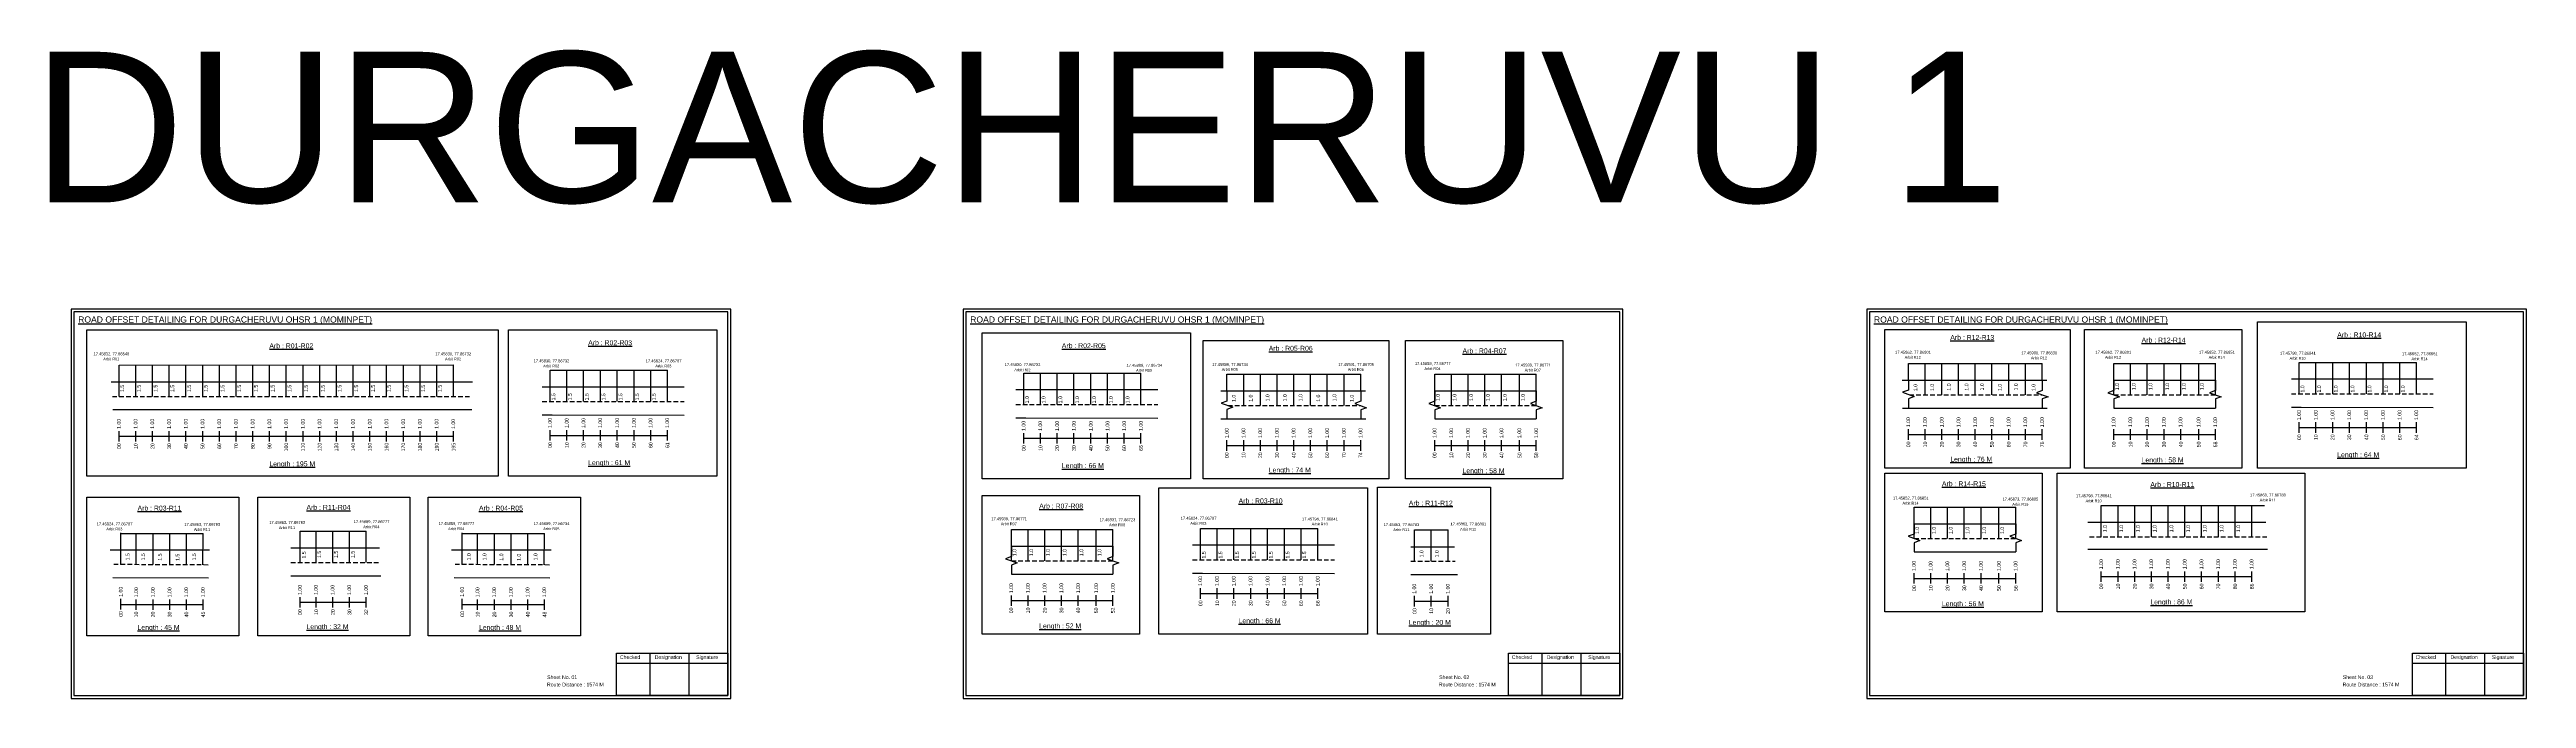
# Model space of a CAD drawing. Header units: inches. Extents: x -117 to 51867, y -12715 to 3423.
# Drawn here: x 28888 to 30903, y -3040 to -2512 of the extents above; entities that cross this region are included whole.
import ezdxf

# ---------------------------------------------------------------- set-up
doc = ezdxf.new("R2010")
doc.units = ezdxf.units.IN
doc.header["$MEASUREMENT"] = 0
doc.linetypes.add('DASHED2', pattern=[0.375, 0.25, -0.125])
doc.layers.add('PDF_Geometry', color=7, linetype='Continuous')
doc.layers.add('PDF_Text', color=5, linetype='Continuous')
doc.styles.add('PDF Arial', font='arial.ttf')
doc.styles.get("Standard").update_dxf_attribs({"font": 'arial.ttf'})

msp = doc.modelspace()

# ---------------------------------------------------------------- linework, layer by layer
at = {"color": 5}
for p, q in [((28945, -2768.7), (29217, -2768.5)), ((29295.6, -2773), (29391, -2773)), ((29680.7, -2775.4), (29776.1, -2775.4)), ((29846, -2776.2), (29954.8, -2776.2)), ((30015, -2776.2), (30097.6, -2776.2)), ((30400.2, -2767.4), (30509, -2767.4)), ((30567.3, -2767.4), (30649.9, -2767.4)), ((30718.1, -2766.6), (30813.5, -2766.6)), ((30404.9, -2884.2), (30487.5, -2884.2)), ((30557.1, -2882.9), (30689.9, -2882.9)), ((28946.4, -2905.6), (29013.4, -2905.6)), ((29092.2, -2903.8), (29146, -2903.8)), ((29224.1, -2905.6), (29291, -2905.6)), ((29670.7, -2902.4), (29753.3, -2902.4)), ((29824.5, -2901.6), (29919.9, -2901.6)), ((29998.6, -2902.8), (30025.8, -2902.8))]:
    msp.add_line(p, q, dxfattribs=at)
for p, q in [((28945, -2794.2), (28945, -2768.7)), ((28958.6, -2794.2), (28958.6, -2768.7)), ((28972.2, -2794.2), (28972.2, -2768.7)), ((28985.8, -2794.2), (28985.8, -2768.7)), ((28999.4, -2794.2), (28999.4, -2768.7)), ((29013, -2794.2), (29013, -2768.7)), ((29026.6, -2794.2), (29026.6, -2768.7)), ((29040.2, -2794.2), (29040.2, -2768.7)), ((29053.8, -2794.2), (29053.8, -2768.7)), ((29067.4, -2794.2), (29067.4, -2768.7)), ((29081, -2794.2), (29081, -2768.7)), ((29094.6, -2794.2), (29094.6, -2768.7)), ((29108.2, -2794.2), (29108.2, -2768.7)), ((29121.8, -2794.2), (29121.8, -2768.7)), ((29135.4, -2794.2), (29135.4, -2768.7)), ((29149, -2794.2), (29149, -2768.7)), ((29162.6, -2794.2), (29162.6, -2768.7)), ((29176.2, -2794.2), (29176.2, -2768.7)), ((29189.8, -2794.2), (29189.8, -2768.7)), ((29203.4, -2794.2), (29203.4, -2768.7)), ((29217, -2794.1), (29217, -2768.5)), ((29295.6, -2798.5), (29295.6, -2773)), ((29309.2, -2798.5), (29309.2, -2773)), ((29322.8, -2798.5), (29322.8, -2773)), ((29336.4, -2798.5), (29336.4, -2773)), ((29350.2, -2798.5), (29350.2, -2773)), ((29363.8, -2798.5), (29363.8, -2773)), ((29377.4, -2798.5), (29377.4, -2773)), ((29391, -2798.5), (29391, -2773)), ((29680.7, -2800.9), (29680.7, -2775.4)), ((29694.3, -2800.9), (29694.3, -2775.4)), ((29707.9, -2800.9), (29707.9, -2775.4)), ((29721.5, -2800.9), (29721.5, -2775.4)), ((29735.3, -2800.9), (29735.3, -2775.4)), ((29748.9, -2800.9), (29748.9, -2775.4)), ((29762.5, -2800.9), (29762.5, -2775.4)), ((29776.1, -2800.9), (29776.1, -2775.4)), ((29846, -2789.8), (29846, -2776.2)), ((29859.6, -2801.7), (29859.6, -2776.2)), ((29873.2, -2801.7), (29873.2, -2776.2)), ((29886.8, -2801.7), (29886.8, -2776.2)), ((29900.4, -2801.7), (29900.4, -2776.2)), ((29914, -2801.7), (29914, -2776.2)), ((29927.6, -2801.7), (29927.6, -2776.2)), ((29941.2, -2801.7), (29941.2, -2776.2)), ((29954.8, -2789.8), (29954.8, -2776.2)), ((30015, -2801.7), (30015, -2776.2)), ((30028.6, -2801.7), (30028.6, -2776.2)), ((30042.2, -2801.7), (30042.2, -2776.2)), ((30055.8, -2801.7), (30055.8, -2776.2)), ((30069.4, -2801.7), (30069.4, -2776.2)), ((30084, -2801.7), (30084, -2776.2)), ((30097.6, -2801.7), (30097.6, -2776.2)), ((30400.2, -2781), (30400.2, -2767.4)), ((30413.8, -2792.9), (30413.8, -2767.4)), ((30427.4, -2792.9), (30427.4, -2767.4)), ((30441, -2792.9), (30441, -2767.4)), ((30454.6, -2792.9), (30454.6, -2767.4)), ((30468.2, -2792.9), (30468.2, -2767.4)), ((30481.8, -2792.9), (30481.8, -2767.4)), ((30495.4, -2792.9), (30495.4, -2767.4)), ((30509, -2781), (30509, -2767.4)), ((30567.3, -2792.9), (30567.3, -2767.4)), ((30580.9, -2792.9), (30580.9, -2767.4)), ((30594.5, -2792.9), (30594.5, -2767.4)), ((30608.1, -2792.9), (30608.1, -2767.4)), ((30621.7, -2792.9), (30621.7, -2767.4)), ((30636.3, -2792.9), (30636.3, -2767.3)), ((30649.9, -2792.9), (30649.9, -2767.3)), ((30718.1, -2792.1), (30718.1, -2766.6)), ((30731.7, -2792.1), (30731.7, -2766.6)), ((30745.3, -2792.1), (30745.3, -2766.6)), ((30758.9, -2792.1), (30758.9, -2766.6)), ((30772.7, -2792.1), (30772.7, -2766.6)), ((30786.3, -2792.1), (30786.3, -2766.6)), ((30799.9, -2792.1), (30799.9, -2766.6)), ((30813.5, -2792.1), (30813.5, -2766.6)), ((28938.5, -2782.3), (29232.4, -2782.3)), ((29404.6, -2786.6), (29289.1, -2786.6)), ((29789.7, -2789), (29674.3, -2789)), ((29841, -2789.8), (29958.6, -2789.8)), ((30015, -2789.8), (30097.6, -2789.8)), ((30395.2, -2781), (30512.9, -2780.9)), ((30567.3, -2781), (30649.9, -2781)), ((30827.1, -2780.2), (30711.7, -2780.2)), ((28939.8, -2804.9), (29231.8, -2805)), ((29289.1, -2809.3), (29297.2, -2809.3)), ((29297.2, -2809.3), (29404.6, -2809.6)), ((29674.3, -2811.7), (29682.4, -2811.7)), ((29682.4, -2811.7), (29789.7, -2812)), ((29841.1, -2812.5), (29958.9, -2812.5)), ((30015, -2812.5), (30097.6, -2812.5)), ((30395.4, -2803.7), (30513.2, -2803.7)), ((30567.3, -2803.7), (30649.9, -2803.7)), ((30711.7, -2802.9), (30719.7, -2802.9)), ((30719.7, -2802.9), (30827.1, -2803.2)), ((30404.9, -2909.8), (30404.9, -2884.2)), ((30404.9, -2897.9), (30487.5, -2897.9)), ((30418.5, -2909.8), (30418.5, -2884.2)), ((30432.1, -2909.8), (30432.1, -2884.2)), ((30445.7, -2909.8), (30445.7, -2884.2)), ((30459.3, -2909.8), (30459.3, -2884.2)), ((30473.9, -2909.8), (30473.9, -2884.2)), ((30487.5, -2909.8), (30487.5, -2884.2)), ((30546.2, -2896.5), (30691, -2896.5)), ((30557.1, -2908.4), (30557.1, -2882.9)), ((30570.7, -2908.4), (30570.7, -2882.9)), ((30584.3, -2908.4), (30584.3, -2882.9)), ((30597.9, -2908.4), (30597.9, -2882.9)), ((30611.5, -2908.4), (30611.5, -2882.9)), ((30625.1, -2908.4), (30625.1, -2882.9)), ((30638.7, -2908.4), (30638.7, -2882.9)), ((30652.3, -2908.4), (30652.3, -2882.9)), ((30665.9, -2908.4), (30665.9, -2882.9)), ((30679.5, -2908.4), (30679.5, -2882.9)), ((29018.6, -2919.3), (28937.6, -2919.3)), ((28946.4, -2930.9), (28946.4, -2905.3)), ((28959, -2930.9), (28959, -2905.6)), ((28972.6, -2931), (28972.6, -2905.6)), ((28986.2, -2930.9), (28986.2, -2905.6)), ((28999.8, -2931.2), (28999.8, -2905.6)), ((29013.1, -2931.1), (29013.4, -2905.6)), ((29084.8, -2917.4), (29156.9, -2917.4)), ((29092.2, -2929.3), (29092.2, -2903.8)), ((29105.2, -2929.3), (29105.2, -2903.8)), ((29118.8, -2929.3), (29118.8, -2903.8)), ((29132.4, -2929.3), (29132.4, -2903.8)), ((29146, -2929.3), (29146, -2903.8)), ((29296.3, -2919.3), (29215.3, -2919.3)), ((29224.1, -2930.9), (29224.1, -2905.3)), ((29236.6, -2930.9), (29236.6, -2905.6)), ((29250.2, -2931), (29250.2, -2905.6)), ((29263.8, -2930.9), (29263.8, -2905.6)), ((29277.4, -2931.2), (29277.4, -2905.6)), ((29290.8, -2931.1), (29291, -2905.6)), ((29670.7, -2927.9), (29670.7, -2902.4)), ((29670.7, -2916), (29753.3, -2916)), ((29684.3, -2927.9), (29684.3, -2902.4)), ((29697.9, -2927.9), (29697.9, -2902.4)), ((29711.5, -2927.9), (29711.5, -2902.4)), ((29725.1, -2927.9), (29725.1, -2902.4)), ((29739.7, -2927.9), (29739.7, -2902.4)), ((29753.3, -2927.9), (29753.3, -2902.4)), ((29933.5, -2915.2), (29818.1, -2915.2)), ((29824.5, -2927.1), (29824.5, -2901.6)), ((29838.1, -2927.1), (29838.1, -2901.6)), ((29851.7, -2927.1), (29851.7, -2901.6)), ((29865.3, -2927.1), (29865.3, -2901.6)), ((29879.1, -2927.1), (29879.1, -2901.6)), ((29892.7, -2927.1), (29892.7, -2901.6)), ((29906.3, -2927.1), (29906.3, -2901.6)), ((29919.9, -2927.1), (29919.9, -2901.6)), ((29995.6, -2916.5), (30031, -2916.5)), ((29998.6, -2928.3), (29998.6, -2902.8)), ((30012.2, -2928.3), (30012.2, -2902.8)), ((30025.8, -2928.3), (30025.8, -2902.8)), ((30404.9, -2920.6), (30487.5, -2920.6)), ((30692.4, -2918.7), (30546.2, -2918.7)), ((29084.8, -2940.1), (29157.9, -2940.1)), ((29670.7, -2938.7), (29753.3, -2938.7)), ((29818.1, -2937.9), (29826.2, -2937.9)), ((29826.2, -2937.9), (29933.5, -2938.2)), ((29995.6, -2939.1), (30033.4, -2939.1)), ((28939.9, -2941.5), (29017.6, -2941.9)), ((29217.5, -2941.5), (29295.2, -2941.9))]:
    msp.add_line(p, q)
at = {"linetype": 'DASHED2', "ltscale": 15}
for p, q in [((28939.5, -2794.2), (29230.1, -2794.2)), ((29289.1, -2798.5), (29404.6, -2798.5)), ((30401, -2792.9), (30509, -2792.9)), ((30567.3, -2792.9), (30649.9, -2792.9)), ((30711.7, -2792.1), (30827.1, -2792.1)), ((29674.3, -2800.9), (29789.7, -2800.9)), ((29846.7, -2801.7), (29954.8, -2801.7)), ((30015, -2801.7), (30097.6, -2801.7)), ((30404.9, -2909.8), (30487.5, -2909.8)), ((30547.5, -2908.4), (30691.8, -2908.4)), ((28940.6, -2930.7), (29018.9, -2931.1)), ((29084.8, -2929.3), (29157.4, -2929.3)), ((29218.2, -2930.7), (29296.5, -2931.1)), ((29670.7, -2927.9), (29753.3, -2927.9)), ((29818.1, -2927.1), (29933.5, -2927.1)), ((29995.6, -2928.3), (30031.5, -2928.3))]:
    msp.add_line(p, q, dxfattribs=at)
at = {"color": 217, "true_color": 0x93278f}
for p, q in [((30718.1, -2823.8), (30718.1, -2815.2)), ((30718.1, -2819.5), (30813.5, -2819.5)), ((30731.7, -2823.8), (30731.7, -2815.2)), ((30745.3, -2823.8), (30745.3, -2815.2)), ((30758.9, -2823.8), (30758.9, -2815.2)), ((30772.7, -2823.8), (30772.7, -2815.2)), ((30786.3, -2823.8), (30786.3, -2815.2)), ((30799.9, -2823.8), (30799.9, -2815.2)), ((30813.5, -2823.8), (30813.5, -2815.2)), ((28945, -2830.9), (28945, -2822.4)), ((28945, -2826.7), (29217, -2826.6)), ((28958.6, -2830.9), (28958.6, -2822.4)), ((28972.2, -2830.9), (28972.2, -2822.4)), ((28985.8, -2830.9), (28985.8, -2822.4)), ((28999.4, -2830.9), (28999.4, -2822.4)), ((29013, -2830.9), (29013, -2822.4)), ((29026.6, -2830.9), (29026.6, -2822.4)), ((29040.2, -2830.9), (29040.2, -2822.4)), ((29053.8, -2830.9), (29053.8, -2822.4)), ((29067.4, -2830.9), (29067.4, -2822.4)), ((29081, -2830.9), (29081, -2822.4)), ((29094.6, -2830.9), (29094.6, -2822.4)), ((29108.2, -2830.9), (29108.2, -2822.4)), ((29121.8, -2830.9), (29121.8, -2822.4)), ((29135.4, -2830.9), (29135.4, -2822.4)), ((29149, -2830.9), (29149, -2822.4)), ((29162.6, -2830.9), (29162.6, -2822.4)), ((29176.2, -2830.9), (29176.2, -2822.4)), ((29189.8, -2830.9), (29189.8, -2822.4)), ((29203.4, -2830.9), (29203.4, -2822.4)), ((29217, -2831), (29217, -2822.5)), ((29295.6, -2830.2), (29295.6, -2821.7)), ((29295.6, -2825.9), (29391, -2825.9)), ((29309.2, -2830.2), (29309.2, -2821.7)), ((29322.8, -2830.2), (29322.8, -2821.7)), ((29336.4, -2830.2), (29336.4, -2821.7)), ((29350.2, -2830.2), (29350.2, -2821.7)), ((29363.8, -2830.2), (29363.8, -2821.7)), ((29377.4, -2830.2), (29377.4, -2821.7)), ((29391, -2830.2), (29391, -2821.7)), ((29680.7, -2832.6), (29680.7, -2824)), ((29680.7, -2828.3), (29776.1, -2828.3)), ((29694.3, -2832.6), (29694.3, -2824)), ((29707.9, -2832.6), (29707.9, -2824)), ((29721.5, -2832.6), (29721.5, -2824)), ((29735.3, -2832.6), (29735.3, -2824)), ((29748.9, -2832.6), (29748.9, -2824)), ((29762.5, -2832.6), (29762.5, -2824)), ((29776.1, -2832.6), (29776.1, -2824)), ((29846, -2838.4), (29846, -2829.8)), ((29846, -2834.1), (29954.8, -2834.1)), ((29859.6, -2838.4), (29859.6, -2829.8)), ((29873.2, -2838.4), (29873.2, -2829.8)), ((29886.8, -2838.4), (29886.8, -2829.8)), ((29900.4, -2838.4), (29900.4, -2829.8)), ((29914, -2838.4), (29914, -2829.8)), ((29927.6, -2838.4), (29927.6, -2829.8)), ((29941.2, -2838.4), (29941.2, -2829.8)), ((29954.8, -2838.4), (29954.8, -2829.8)), ((30015, -2838.4), (30015, -2829.8)), ((30015, -2834.1), (30097.6, -2834.1)), ((30028.6, -2838.4), (30028.6, -2829.8)), ((30042.2, -2838.4), (30042.2, -2829.8)), ((30055.8, -2838.4), (30055.8, -2829.8)), ((30069.4, -2838.4), (30069.4, -2829.8)), ((30084, -2838.4), (30084, -2829.8)), ((30097.6, -2838.4), (30097.6, -2829.8)), ((30400.2, -2829.6), (30400.2, -2821)), ((30400.2, -2825.3), (30509, -2825.3)), ((30413.8, -2829.6), (30413.8, -2821)), ((30427.4, -2829.6), (30427.4, -2821)), ((30441, -2829.6), (30441, -2821)), ((30454.6, -2829.6), (30454.6, -2821)), ((30468.2, -2829.6), (30468.2, -2821)), ((30481.8, -2829.6), (30481.8, -2821)), ((30495.4, -2829.6), (30495.4, -2821)), ((30509, -2829.6), (30509, -2821)), ((30567.3, -2829.6), (30567.3, -2821)), ((30567.3, -2825.3), (30649.9, -2825.3)), ((30580.9, -2829.6), (30580.9, -2821)), ((30594.5, -2829.6), (30594.5, -2821)), ((30608.1, -2829.6), (30608.1, -2821)), ((30621.7, -2829.6), (30621.7, -2821)), ((30636.3, -2829.6), (30636.3, -2821)), ((30649.9, -2829.6), (30649.9, -2821)), ((30404.9, -2946.5), (30404.9, -2937.9)), ((30418.5, -2946.5), (30418.5, -2937.9)), ((30432.1, -2946.5), (30432.1, -2937.9)), ((30445.7, -2946.5), (30445.7, -2937.9)), ((30459.3, -2946.5), (30459.3, -2937.9)), ((30473.9, -2946.5), (30473.9, -2937.9)), ((30487.5, -2946.5), (30487.5, -2937.9)), ((30557.1, -2945.1), (30557.1, -2936.5)), ((30557.1, -2940.8), (30679.5, -2940.8)), ((30570.7, -2945.1), (30570.7, -2936.5)), ((30584.3, -2945.1), (30584.3, -2936.5)), ((30597.9, -2945.1), (30597.9, -2936.5)), ((30611.5, -2945.1), (30611.5, -2936.5)), ((30625.1, -2945.1), (30625.1, -2936.5)), ((30638.7, -2945.1), (30638.7, -2936.5)), ((30652.3, -2945.1), (30652.3, -2936.5)), ((30665.9, -2945.1), (30665.9, -2936.5)), ((30679.5, -2945.1), (30679.5, -2936.5)), ((28946.4, -2967.5), (28946.4, -2958.9)), ((28959, -2967.9), (28959, -2959.3)), ((28972.6, -2967.9), (28972.6, -2959.3)), ((28986.2, -2967.9), (28986.2, -2959.3)), ((28999.8, -2967.9), (28999.8, -2959.3)), ((29013.4, -2967.9), (29013.4, -2959.3)), ((29092.2, -2966), (29092.2, -2957.4)), ((29105.2, -2966), (29105.2, -2957.4)), ((29118.8, -2966), (29118.8, -2957.4)), ((29132.4, -2966), (29132.4, -2957.4)), ((29146, -2966), (29146, -2957.4)), ((29224.1, -2967.5), (29224.1, -2958.9)), ((29236.6, -2967.9), (29236.6, -2959.3)), ((29250.2, -2967.9), (29250.2, -2959.3)), ((29263.8, -2967.9), (29263.8, -2959.3)), ((29277.4, -2967.9), (29277.4, -2959.3)), ((29291, -2967.9), (29291, -2959.3)), ((29670.7, -2964.6), (29670.7, -2956.1)), ((29670.7, -2960.3), (29753.3, -2960.3)), ((29684.3, -2964.6), (29684.3, -2956.1)), ((29697.9, -2964.6), (29697.9, -2956.1)), ((29711.5, -2964.6), (29711.5, -2956.1)), ((29725.1, -2964.6), (29725.1, -2956.1)), ((29739.7, -2964.6), (29739.7, -2956)), ((29753.3, -2964.6), (29753.3, -2956)), ((29824.5, -2958.8), (29824.5, -2950.3)), ((29824.5, -2954.5), (29919.9, -2954.5)), ((29838.1, -2958.8), (29838.1, -2950.3)), ((29851.7, -2958.8), (29851.7, -2950.3)), ((29865.3, -2958.8), (29865.3, -2950.3)), ((29879.1, -2958.8), (29879.1, -2950.3)), ((29892.7, -2958.8), (29892.7, -2950.3)), ((29906.3, -2958.8), (29906.3, -2950.3)), ((29919.9, -2958.8), (29919.9, -2950.3)), ((29998.6, -2965), (29998.6, -2956.5)), ((29998.6, -2960.8), (30025.8, -2960.8)), ((30012.2, -2965), (30012.2, -2956.5)), ((30025.8, -2965), (30025.8, -2956.5)), ((30404.9, -2942.2), (30487.5, -2942.2)), ((28946.4, -2963.6), (29013.4, -2963.6)), ((29092.2, -2961.7), (29146, -2961.7)), ((29224.1, -2963.6), (29291, -2963.6))]:
    msp.add_line(p, q, dxfattribs=at)
for points in [[(30684.1, -2733.7), (30853.8, -2733.7), (30853.8, -2852.5), (30684.1, -2852.5)], [(28918.7, -2740), (29253.2, -2740), (29253.2, -2859), (28918.7, -2859)], [(29261.6, -2740.1), (29431.2, -2740.1), (29431.2, -2859), (29261.6, -2859)], [(29646.8, -2742.5), (29816.4, -2742.5), (29816.4, -2861.4), (29646.8, -2861.4)], [(29826.7, -2748.7), (29977.6, -2748.7), (29977.6, -2861.4), (29826.7, -2861.4)], [(29991.1, -2748.7), (30119.2, -2748.7), (30119.2, -2861.4), (29991.1, -2861.4)], [(30381, -2739.9), (30531.9, -2739.9), (30531.9, -2852.5), (30381, -2852.5)], [(30543.4, -2739.9), (30671.5, -2739.9), (30671.5, -2852.5), (30543.4, -2852.5)], [(30381, -2856.7), (30509.1, -2856.7), (30509.1, -2969.4), (30381, -2969.4)], [(30521.3, -2856.7), (30722.5, -2856.7), (30722.5, -2969.4), (30521.3, -2969.4)], [(28918.7, -2876.3), (29042.5, -2876.3), (29042.5, -2988.9), (28918.7, -2988.9)], [(29057.7, -2876.3), (29181.5, -2876.3), (29181.5, -2988.9), (29057.7, -2988.9)], [(29196.4, -2876.3), (29320.2, -2876.3), (29320.2, -2988.9), (29196.4, -2988.9)], [(29646.8, -2874.9), (29774.9, -2874.9), (29774.9, -2987.6), (29646.8, -2987.6)], [(29790.6, -2868.7), (29960.2, -2868.7), (29960.2, -2987.6), (29790.6, -2987.6)], [(29968.4, -2868), (30060.3, -2868), (30060.3, -2987.6), (29968.4, -2987.6)]]:
    msp.add_lwpolyline(points, close=True)
at = {"linetype": 'Continuous'}
for points in [[(29845.9, -2789.5), (29845.9, -2798), (29841.2, -2799.7), (29850.7, -2803.1), (29845.9, -2804.9), (29845.9, -2812.2)], [(29954.8, -2789.8), (29954.8, -2798.2), (29950, -2800), (29959.5, -2803.4), (29954.8, -2805.2), (29954.8, -2812.5)], [(30015, -2789.8), (30015, -2798.2), (30010.2, -2800), (30019.7, -2803.4), (30015, -2805.2), (30015, -2812.5)], [(30097.6, -2789.8), (30097.6, -2798.2), (30092.9, -2800), (30102.4, -2803.4), (30097.6, -2805.2), (30097.6, -2812.5)], [(30400.2, -2780.7), (30400.2, -2789.2), (30395.5, -2790.9), (30405, -2794.3), (30400.2, -2796.1), (30400.2, -2803.4)], [(30509, -2781), (30509, -2789.4), (30504.3, -2791.2), (30513.8, -2794.6), (30509, -2796.3), (30509, -2803.7)], [(30567.3, -2781), (30567.3, -2789.4), (30562.5, -2791.2), (30572, -2794.6), (30567.3, -2796.3), (30567.3, -2803.7)], [(30649.9, -2781), (30649.9, -2789.4), (30645.2, -2791.2), (30654.7, -2794.6), (30649.9, -2796.3), (30649.9, -2803.7)], [(30404.9, -2897.9), (30404.9, -2906.3), (30400.1, -2908), (30409.6, -2911.5), (30404.9, -2913.2), (30404.9, -2920.6)], [(30487.5, -2897.9), (30487.5, -2906.3), (30482.8, -2908), (30492.3, -2911.5), (30487.5, -2913.2), (30487.5, -2920.6)], [(29670.7, -2916), (29670.7, -2924.5), (29665.9, -2926.2), (29675.4, -2929.6), (29670.7, -2931.4), (29670.7, -2938.7)], [(29753.3, -2916), (29753.3, -2924.5), (29748.6, -2926.2), (29758.1, -2929.6), (29753.3, -2931.4), (29753.3, -2938.7)]]:
    msp.add_lwpolyline(points, dxfattribs=at)
at = {"layer": 'PDF_Geometry'}
for points in [[(28905.9, -2723.2), (28905.9, -3039.9), (29442.4, -3039.9), (29442.4, -2723.2)], [(28908.3, -2725.5), (28908.3, -3037.5), (29440, -3037.5), (29440, -2725.5)], [(29631.4, -2723.2), (29631.4, -3039.9), (30167.9, -3039.9), (30167.9, -2723.2)], [(29633.7, -2725.5), (29633.7, -3037.5), (30165.5, -3037.5), (30165.5, -2725.5)], [(30366.4, -2723.2), (30366.4, -3039.9), (30902.9, -3039.9), (30902.9, -2723.2)], [(30368.7, -2725.5), (30368.7, -3037.5), (30900.5, -3037.5), (30900.5, -2725.5)]]:
    msp.add_lwpolyline(points, close=True, dxfattribs=at)
at = {"layer": 'PDF_Geometry', "color": 242, "true_color": 0xcc1f26}
for points in [[(29440, -3037.6), (29349.6, -3037.6), (29349.6, -3003), (29440, -3003)], [(30165.5, -3037.6), (30075.1, -3037.6), (30075.1, -3003), (30165.5, -3003)], [(30900.5, -3037.6), (30810.1, -3037.6), (30810.1, -3003), (30900.5, -3003)]]:
    msp.add_lwpolyline(points, close=True, dxfattribs=at)
for points in [[(29349.6, -3011.3), (29440, -3011.3)], [(29376.6, -3003), (29376.6, -3037.6)], [(29408.4, -3003), (29408.4, -3037.6)], [(30075.1, -3011.3), (30165.5, -3011.3)], [(30102.1, -3003), (30102.1, -3037.6)], [(30133.8, -3003), (30133.8, -3037.6)], [(30810.1, -3011.3), (30900.5, -3011.3)], [(30837.1, -3003), (30837.1, -3037.6)], [(30868.8, -3003), (30868.8, -3037.6)]]:
    msp.add_lwpolyline(points, dxfattribs=at)

# ---------------------------------------------------------------- texts
for s, height, p in [('DURGACHERUVU 1', 122.535, (28874.4, -2636.5)), ('Sheet No. 01', 3, (29293.1, -3024.1)), ('Sheet No. 02', 3, (30018.6, -3024.1)), ('Sheet No. 03', 3, (30753.6, -3024.1)), ('Route Distance : 1574 M', 3, (29293, -3030.1)), ('Route Distance : 1574 M', 3, (30018.4, -3030.1)), ('Route Distance : 1574 M', 3, (30753.4, -3030.1))]:
    msp.add_text(s, height=height).set_placement(p)
at = {"color": 242, "true_color": 0xcd2027}
for s, height, p in [('%%UROAD OFFSET DETAILING FOR DURGACHERUVU OHSR 1 (MOMINPET)', 5, (28911.7, -2734.2)), ('%%UROAD OFFSET DETAILING FOR DURGACHERUVU OHSR 1 (MOMINPET)', 5, (29637.2, -2734.2)), ('%%UROAD OFFSET DETAILING FOR DURGACHERUVU OHSR 1 (MOMINPET)', 5, (30372.2, -2734.2)), ('%%UArb : R01-R02', 4, (29067.2, -2755.1)), ('%%UArb : R02-R03', 4, (29326.5, -2752.6)), ('%%UArb : R02-R05', 4, (29711.7, -2755)), ('%%UArb : R05-R06', 4, (29880, -2757.1)), ('%%UArb : R04-R07', 4, (30037.6, -2759.2)), ('%%UArb : R12-R13', 4, (30434.3, -2748.3)), ('%%UArb : R12-R14', 4, (30589.9, -2750.4)), ('%%UArb : R10-R14', 4, (30749, -2746.2)), ('%%ULength : 64 M', 4, (30749, -2843.7)), ('%%ULength : 195 M', 4, (29067.2, -2851.1)), ('%%ULength : 61 M', 4, (29326.5, -2850.1)), ('%%ULength : 66 M', 4, (29711.7, -2852.5)), ('%%ULength : 74 M', 4, (29880, -2856.1)), ('%%ULength : 58 M', 4, (30037.6, -2856.7)), ('%%ULength : 76 M', 4, (30434.3, -2847.3)), ('%%ULength : 58 M', 4, (30589.9, -2847.9)), ('%%UArb : R03-R10', 4, (29855.5, -2881.2)), ('%%UArb : R11-R12', 4, (29993.9, -2883)), ('%%UArb : R14-R15', 4, (30427.5, -2867.3)), ('%%UArb : R10-R11', 4, (30597, -2867.9)), ('%%UArb : R03-R11', 4, (28960, -2887.1)), ('%%UArb : R11-R04', 4, (29097.4, -2886.5)), ('%%UArb : R04-R05', 4, (29237.7, -2887.1)), ('%%UArb : R07-R08', 4, (29693.3, -2885.4)), ('%%ULength : 56 M', 4, (30427.5, -2964.8)), ('%%ULength : 86 M', 4, (30597, -2963.4)), ('%%ULength : 45 M', 4, (28960, -2984.1)), ('%%ULength : 32 M', 4, (29097.4, -2983.5)), ('%%ULength : 48 M', 4, (29237.7, -2984.1)), ('%%ULength : 52 M', 4, (29693.3, -2982.9)), ('%%ULength : 66 M', 4, (29855.5, -2978.7)), ('%%ULength : 20 M', 4, (29993.9, -2980))]:
    msp.add_text(s, height=height, dxfattribs=at).set_placement(p)
at = {"color": 5}
for s, height, p in [('17.45832, 77.86548', 2.34, (28924.2, -2760.8)), ('17.45830, 77.86732', 2.34, (29202.2, -2760.8)), ('17.45862, 77.86801', 2.34, (30389.4, -2759.5)), ('17.45900, 77.86830', 2.34, (30492.1, -2760)), ('17.45862, 77.86801', 2.34, (30552.3, -2759.5)), ('17.45852, 77.86851', 2.34, (30636.6, -2759.5)), ('17.45798, 77.86841', 2.34, (30702.4, -2760.3)), ('17.45852, 77.86851', 2.34, (30801.6, -2760.7)), ('Arbit R01', 2.25, (28932.1, -2764.9)), ('Arbit R02', 2.25, (29210.1, -2764.9)), ('17.45830, 77.86732', 2.34, (29282.1, -2766.5)), ('Arbit R02', 2.25, (29289.9, -2770.6)), ('17.45824, 77.86787', 2.34, (29373.3, -2766.5)), ('Arbit R03', 2.25, (29381.1, -2770.6)), ('17.45830, 77.86732', 2.34, (29665.2, -2769.6)), ('Arbit R02', 2.25, (29673.1, -2773.8)), ('17.45889, 77.86734', 2.34, (29764.3, -2770.1)), ('Arbit R05', 2.25, (29772.1, -2774.2)), ('17.45889, 77.86734', 2.34, (29834, -2769.4)), ('Arbit R05', 2.25, (29841.8, -2773.5)), ('17.45931, 77.86706', 2.34, (29936.5, -2769.4)), ('Arbit R06', 2.25, (29944.3, -2773.5)), ('17.45889, 77.86777', 2.34, (29998.8, -2768.7)), ('Arbit R04', 2.25, (30006.6, -2772.8)), ('17.45939, 77.86771', 2.34, (30080.4, -2769.9)), ('Arbit R07', 2.25, (30088.2, -2774)), ('Arbit R12', 2.25, (30397.2, -2763.6)), ('Arbit R12', 2.25, (30499.9, -2764.1)), ('Arbit R12', 2.25, (30560.1, -2763.6)), ('Arbit R14', 2.25, (30644.4, -2763.6)), ('Arbit R10', 2.25, (30710.2, -2764.4)), ('Arbit R14', 2.25, (30809.4, -2764.8)), ('17.45852, 77.86851', 2.34, (30387.6, -2878.1)), ('Arbit R14', 2.25, (30395.4, -2882.2)), ('17.45873, 77.86885', 2.34, (30476.8, -2878.9)), ('17.45798, 77.86841', 2.34, (30536.5, -2876.2)), ('Arbit R10', 2.25, (30544.3, -2880.3)), ('17.45863, 77.86783', 2.34, (30678.1, -2875.6)), ('Arbit R11', 2.25, (30685.9, -2879.7)), ('17.45824, 77.86787', 2.34, (28926.8, -2899.1)), ('17.45863, 77.86783', 2.34, (28998.1, -2899.5)), ('17.45863, 77.86783', 2.34, (29067.2, -2897.9)), ('Arbit R11', 2.25, (29075, -2902.1)), ('17.45889, 77.86777', 2.34, (29135.8, -2897.3)), ('Arbit R04', 2.25, (29143.6, -2901.4)), ('17.45889, 77.86777', 2.34, (29204.8, -2898.8)), ('Arbit R04', 2.25, (29212.6, -2903)), ('17.45889, 77.86734', 2.34, (29282.2, -2898.9)), ('Arbit R05', 2.25, (29290, -2903)), ('17.45939, 77.86771', 2.34, (29654.3, -2894.9)), ('Arbit R07', 2.25, (29662.1, -2899)), ('17.45937, 77.86723', 2.34, (29742.4, -2895.7)), ('Arbit R08', 2.25, (29750.2, -2899.8)), ('17.45824, 77.86787', 2.34, (29808.4, -2894.5)), ('Arbit R03', 2.25, (29816.2, -2898.6)), ('17.45798, 77.86841', 2.34, (29907.1, -2895.1)), ('Arbit R10', 2.25, (29914.9, -2899.2)), ('17.45863, 77.86783', 2.34, (29973.4, -2899.7)), ('17.45862, 77.86801', 2.34, (30027.8, -2899.2)), ('Arbit R15', 2.25, (30484.7, -2883.1)), ('Arbit R03', 2.25, (28934.6, -2903.2)), ('Arbit R11', 2.25, (29005.9, -2903.6)), ('Arbit R11', 2.25, (29981.3, -2903.8)), ('Arbit R12', 2.25, (30035.6, -2903.4))]:
    msp.add_text(s, height=height, dxfattribs=at).set_placement(p)
for s, p in [('1.5', (28949, -2790.6)), ('1.5', (28962.6, -2790.6)), ('1.5', (28976.2, -2790.6)), ('1.5', (28989.8, -2790.6)), ('1.5', (29003.4, -2790.6)), ('1.5', (29017, -2790.6)), ('1.5', (29030.6, -2790.6)), ('1.5', (29044.2, -2790.6)), ('1.5', (29057.8, -2790.6)), ('1.5', (29071.4, -2790.6)), ('1.5', (29085, -2790.6)), ('1.5', (29098.6, -2790.6)), ('1.5', (29112.2, -2790.6)), ('1.5', (29125.8, -2790.6)), ('1.5', (29139.4, -2790.6)), ('1.5', (29153, -2790.6)), ('1.5', (29165.9, -2790.6)), ('1.5', (29180.2, -2790.6)), ('1.5', (29193.8, -2790.6)), ('1.5', (29207.4, -2790.6)), ('1.5', (29299.7, -2797.5)), ('1.5', (29313.2, -2797.5)), ('1.5', (29326.8, -2797.5)), ('1.5', (29340.4, -2797.5)), ('1.5', (29354.2, -2797.5)), ('1.5', (29367.8, -2797.5)), ('1.5', (29381.4, -2797.5)), ('1.0', (29684.9, -2799.9)), ('1.0', (29698.4, -2799.9)), ('1.0', (29712, -2799.9)), ('1.0', (29725.6, -2799.9)), ('1.0', (29739.4, -2799.9)), ('1.0', (29753, -2799.9)), ('1.0', (29766.6, -2799.9)), ('1.0', (29853.1, -2798.7)), ('1.0', (29866.8, -2798.6)), ('1.0', (29880.5, -2798.3)), ('1.0', (29894.7, -2798.3)), ('1.0', (29907.3, -2798.2)), ('1.0', (29921.8, -2798.6)), ('1.0', (29934.9, -2798.2)), ('1.0', (29949.1, -2798.7)), ('1.0', (30019, -2798)), ('1.0', (30032.6, -2798)), ('1.0', (30046.2, -2798)), ('1.0', (30059.8, -2798)), ('1.0', (30073.4, -2798)), ('1.0', (30088.1, -2798)), ('1.0', (30407.4, -2789.9)), ('1.0', (30421.1, -2789.8)), ('1.0', (30434.7, -2789.5)), ('1.0', (30449, -2789.5)), ('1.0', (30461.6, -2789.4)), ('1.0', (30476.1, -2789.8)), ('1.0', (30489.2, -2789.4)), ('1.0', (30503.4, -2789.9)), ('1.0', (30571.4, -2789.2)), ('1.0', (30585, -2789.2)), ('1.0', (30598.6, -2789.2)), ('1.0', (30612.2, -2789.2)), ('1.0', (30625.8, -2789.2)), ('1.0', (30640.4, -2789.2)), ('1.0', (30722.2, -2791.1)), ('1.0', (30735.7, -2791.1)), ('1.0', (30749.3, -2791.1)), ('1.0', (30762.9, -2791.1)), ('1.0', (30776.7, -2791.1)), ('1.0', (30790.3, -2791.1)), ('1.0', (30803.9, -2791.1)), ('1.0', (30408.9, -2906.1)), ('1.0', (30422.5, -2906.1)), ('1.0', (30436.1, -2906.1)), ('1.0', (30449.7, -2906.1)), ('1.0', (30463.3, -2906.1)), ('1.0', (30478, -2906.1)), ('1.0', (30561.6, -2904.7)), ('1.0', (30574.8, -2904.7)), ('1.0', (30588.4, -2904.7)), ('1.0', (30602, -2904.7)), ('1.0', (30615.6, -2904.7)), ('1.0', (30629.2, -2904.7)), ('1.0', (30642.8, -2904.7)), ('1.0', (30656.4, -2904.7)), ('1.0', (30670, -2904.7)), ('1.5', (29096.8, -2926.1)), ('1.5', (29109.3, -2925.6)), ('1.5', (29122.9, -2925.6)), ('1.5', (29136.5, -2925.6)), ('1.0', (29674.7, -2924.2)), ('1.0', (29688.3, -2924.2)), ('1.0', (29701.9, -2924.2)), ('1.0', (29715.5, -2924.2)), ('1.0', (29729.1, -2924.2)), ('1.0', (29743.8, -2924.2)), ('1.5', (29828.7, -2926.1)), ('1.5', (29842.2, -2926.1)), ('1.5', (29855.8, -2926.1)), ('1.5', (29869.4, -2926.1)), ('1.5', (29883.2, -2926.1)), ('1.5', (29896.8, -2926.1)), ('1.5', (29910.4, -2926.1)), ('1.0', (30005.7, -2925.2)), ('1.0', (30018.3, -2925.2)), ('1.5', (28953.4, -2927.6)), ('1.5', (28966, -2927.6)), ('1.5', (28979.7, -2927.8)), ('1.5', (28994, -2928)), ('1.5', (29007.5, -2927.6)), ('1.0', (29231, -2927.6)), ('1.0', (29243.6, -2927.6)), ('1.0', (29257.4, -2927.8)), ('1.0', (29271.7, -2928)), ('1.0', (29285.2, -2927.6))]:
    msp.add_text(s, height=3, rotation=90).set_placement(p)
at = {"color": 217, "true_color": 0x93278f}
for s, p in [('1.00', (28946.3, -2820.6)), ('1.00', (28959.9, -2820.6)), ('1.00', (28973.5, -2820.6)), ('1.00', (28987.1, -2820.6)), ('1.00', (29000.7, -2820.6)), ('1.00', (29014.3, -2820.6)), ('1.00', (29027.9, -2820.6)), ('1.00', (29041.5, -2820.6)), ('1.00', (29055.1, -2820.6)), ('1.00', (29068.7, -2820.6)), ('1.00', (29082.3, -2820.6)), ('1.00', (29095.9, -2820.6)), ('1.00', (29109.5, -2820.6)), ('1.00', (29123.1, -2820.6)), ('1.00', (29136.7, -2820.6)), ('1.00', (29150.3, -2820.6)), ('1.00', (29163.9, -2820.6)), ('1.00', (29177.5, -2820.6)), ('1.00', (29191.1, -2820.6)), ('1.00', (29204.7, -2820.6)), ('1.00', (29218.3, -2820.7)), ('1.00', (29296.9, -2819.9)), ('1.00', (29310.5, -2819.9)), ('1.00', (29324.1, -2819.9)), ('1.00', (29337.7, -2819.9)), ('1.00', (29351.5, -2819.9)), ('1.00', (29365.1, -2819.9)), ('1.00', (29378.7, -2819.9)), ('1.00', (29392.3, -2819.9)), ('1.00', (29682.1, -2822.3)), ('1.00', (29695.7, -2822.3)), ('1.00', (29709.3, -2822.3)), ('1.00', (29722.9, -2822.3)), ('1.00', (29736.7, -2822.3)), ('1.00', (29750.3, -2822.3)), ('1.00', (29763.9, -2822.3)), ('1.00', (29777.5, -2822.3)), ('1.00', (29847.3, -2828.1)), ('1.00', (29860.9, -2828.1)), ('1.00', (29874.5, -2828.1)), ('1.00', (29888.1, -2828.1)), ('1.00', (29901.7, -2828.1)), ('1.00', (29915.3, -2828.1)), ('1.00', (29928.9, -2828.1)), ('1.00', (29942.5, -2828.1)), ('1.00', (29956.1, -2828.1)), ('1.00', (30016.3, -2828.1)), ('1.00', (30029.9, -2828.1)), ('1.00', (30043.5, -2828.1)), ('1.00', (30057.1, -2828.1)), ('1.00', (30070.7, -2828.1)), ('1.00', (30085.3, -2828.1)), ('1.00', (30098.9, -2828.1)), ('1.00', (30401.6, -2819.3)), ('1.00', (30415.2, -2819.3)), ('1.00', (30428.8, -2819.3)), ('1.00', (30442.4, -2819.3)), ('1.00', (30456, -2819.3)), ('1.00', (30469.6, -2819.3)), ('1.00', (30483.2, -2819.3)), ('1.00', (30496.8, -2819.3)), ('1.00', (30510.4, -2819.3)), ('1.00', (30568.6, -2819.3)), ('1.00', (30582.2, -2819.3)), ('1.00', (30595.8, -2819.3)), ('1.00', (30609.4, -2819.3)), ('1.00', (30623, -2819.3)), ('1.00', (30637.7, -2819.3)), ('1.00', (30651.3, -2819.3)), ('1.00', (30719.4, -2813.5)), ('1.00', (30733, -2813.5)), ('1.00', (30746.6, -2813.5)), ('1.00', (30760.2, -2813.5)), ('1.00', (30774, -2813.5)), ('1.00', (30787.6, -2813.5)), ('1.00', (30801.2, -2813.5)), ('1.00', (30814.8, -2813.5)), ('00', (28946.4, -2837)), ('10', (28960, -2837)), ('20', (28973.6, -2837)), ('30', (28987.2, -2837)), ('40', (29000.8, -2837)), ('50', (29014.4, -2837)), ('60', (29028, -2837)), ('70', (29041.6, -2837)), ('80', (29055.2, -2837)), ('90', (29068.8, -2837)), ('100', (29082.4, -2838.9)), ('110', (29096, -2838.9)), ('120', (29109.6, -2838.9)), ('130', (29123.2, -2838.9)), ('140', (29136.8, -2838.9)), ('150', (29150.4, -2838.9)), ('160', (29164, -2838.9)), ('170', (29177.6, -2838.9)), ('180', (29191.2, -2838.9)), ('190', (29204.8, -2838.9)), ('195', (29218.5, -2839)), ('00', (29297, -2836.2)), ('10', (29310.6, -2836.2)), ('20', (29324.2, -2836.2)), ('30', (29337.8, -2836.2)), ('40', (29351.6, -2836.2)), ('50', (29365.2, -2836.2)), ('60', (29378.8, -2836.2)), ('61', (29392.4, -2836.2)), ('00', (29682.2, -2838.6)), ('10', (29695.8, -2838.6)), ('20', (29709.4, -2838.6)), ('30', (29723, -2838.6)), ('40', (29736.8, -2838.6)), ('50', (29750.4, -2838.6)), ('60', (29764, -2838.6)), ('66', (29777.6, -2838.6)), ('00', (29847.4, -2844.4)), ('10', (29861, -2844.4)), ('20', (29874.6, -2844.4)), ('30', (29888.2, -2844.4)), ('40', (29901.8, -2844.4)), ('50', (29915.4, -2844.4)), ('60', (29929, -2844.4)), ('70', (29942.6, -2844.4)), ('74', (29956.2, -2844.4)), ('00', (30016.4, -2844.4)), ('10', (30030, -2844.4)), ('20', (30043.6, -2844.4)), ('30', (30057.2, -2844.4)), ('40', (30070.8, -2844.4)), ('50', (30085.5, -2844.4)), ('58', (30099.1, -2844.4)), ('00', (30401.7, -2835.6)), ('10', (30415.3, -2835.6)), ('20', (30428.9, -2835.6)), ('30', (30442.5, -2835.6)), ('40', (30456.1, -2835.6)), ('50', (30469.7, -2835.6)), ('60', (30483.3, -2835.6)), ('70', (30496.9, -2835.6)), ('76', (30510.5, -2835.6)), ('00', (30568.8, -2835.6)), ('10', (30582.4, -2835.6)), ('20', (30596, -2835.6)), ('30', (30609.6, -2835.6)), ('40', (30623.2, -2835.6)), ('50', (30637.8, -2835.6)), ('58', (30651.4, -2835.6)), ('00', (30719.5, -2829.8)), ('10', (30733.1, -2829.8)), ('20', (30746.7, -2829.8)), ('30', (30760.3, -2829.8)), ('40', (30774.2, -2829.8)), ('50', (30787.8, -2829.8)), ('60', (30801.4, -2829.8)), ('64', (30815, -2829.8)), ('1.00', (29825.8, -2948.5)), ('1.00', (29839.4, -2948.5)), ('1.00', (29853, -2948.5)), ('1.00', (29866.6, -2948.5)), ('1.00', (29880.5, -2948.5)), ('1.00', (29894.1, -2948.5)), ('1.00', (29907.7, -2948.5)), ('1.00', (29921.3, -2948.5)), ('1.00', (30406.2, -2936.2)), ('1.00', (30419.8, -2936.2)), ('1.00', (30433.4, -2936.2)), ('1.00', (30447, -2936.2)), ('1.00', (30460.6, -2936.2)), ('1.00', (30475.3, -2936.2)), ('1.00', (30488.9, -2936.2)), ('1.00', (30558.4, -2934.8)), ('1.00', (30572, -2934.8)), ('1.00', (30585.6, -2934.8)), ('1.00', (30599.2, -2934.8)), ('1.00', (30612.8, -2934.8)), ('1.00', (30626.4, -2934.8)), ('1.00', (30640, -2934.8)), ('1.00', (30653.6, -2934.8)), ('1.00', (30667.2, -2934.8)), ('1.00', (30680.8, -2934.8)), ('1.00', (28947.8, -2957.2)), ('1.00', (28960.3, -2957.6)), ('1.00', (28973.9, -2957.6)), ('1.00', (28987.5, -2957.6)), ('1.00', (29001.1, -2957.6)), ('1.00', (29014.7, -2957.6)), ('1.00', (29093.5, -2955.7)), ('1.00', (29106.5, -2955.7)), ('1.00', (29120.1, -2955.7)), ('1.00', (29133.7, -2955.7)), ('1.00', (29147.3, -2955.7)), ('1.00', (29225.4, -2957.2)), ('1.00', (29237.9, -2957.6)), ('1.00', (29251.5, -2957.6)), ('1.00', (29265.1, -2957.6)), ('1.00', (29278.7, -2957.6)), ('1.00', (29292.3, -2957.6)), ('1.00', (29672, -2954.3)), ('1.00', (29685.6, -2954.3)), ('1.00', (29699.2, -2954.3)), ('1.00', (29712.8, -2954.3)), ('1.00', (29726.4, -2954.3)), ('1.00', (29741.1, -2954.3)), ('1.00', (29754.7, -2954.3)), ('00', (29826, -2964.8)), ('10', (29839.6, -2964.8)), ('20', (29853.2, -2964.8)), ('30', (29866.8, -2964.8)), ('40', (29880.6, -2964.8)), ('50', (29894.2, -2964.8)), ('60', (29907.8, -2964.8)), ('66', (29921.4, -2964.8)), ('1.00', (29999.9, -2954.7)), ('1.00', (30013.5, -2954.7)), ('1.00', (30027.1, -2954.7)), ('00', (30406.4, -2952.5)), ('10', (30420, -2952.5)), ('20', (30433.6, -2952.5)), ('30', (30447.2, -2952.5)), ('40', (30460.8, -2952.5)), ('50', (30475.4, -2952.5)), ('56', (30489, -2952.5)), ('00', (30558.6, -2951.1)), ('10', (30572.2, -2951.1)), ('20', (30585.8, -2951.1)), ('30', (30599.4, -2951.1)), ('40', (30613, -2951.1)), ('50', (30626.6, -2951.1)), ('60', (30640.2, -2951.1)), ('70', (30653.8, -2951.1)), ('80', (30667.4, -2951.1)), ('86', (30681, -2951.1)), ('00', (28947.9, -2973.5)), ('10', (28960.4, -2973.9)), ('20', (28974, -2973.9)), ('30', (28987.6, -2973.9)), ('40', (29001.2, -2973.9)), ('45', (29014.8, -2973.9)), ('00', (29093.6, -2972)), ('10', (29106.7, -2972)), ('20', (29120.3, -2972)), ('30', (29133.9, -2972)), ('32', (29147.5, -2972)), ('00', (29225.6, -2973.5)), ('10', (29238.1, -2973.9)), ('20', (29251.7, -2973.9)), ('30', (29265.3, -2973.9)), ('40', (29278.9, -2973.9)), ('48', (29292.5, -2973.9)), ('00', (29672.1, -2970.6)), ('10', (29685.7, -2970.6)), ('20', (29699.3, -2970.6)), ('30', (29712.9, -2970.6)), ('40', (29726.5, -2970.6)), ('50', (29741.2, -2970.6)), ('52', (29754.8, -2970.6)), ('00', (30000.1, -2971.1)), ('10', (30013.7, -2971.1)), ('20', (30027.3, -2971.1))]:
    msp.add_text(s, height=3, rotation=90, dxfattribs=at).set_placement(p)
at = {"layer": 'PDF_Text', "color": 7, "attachment_point": 7, "style": 'PDF Arial'}
for s, insert, char_height in [('Checked', (29352.3, -3007.8), 3), ('Designation', (29380.6, -3008.7), 3.001), ('Signature', (29414.3, -3008.7), 3), ('Checked', (30077.7, -3007.8), 3), ('Designation', (30106.1, -3008.7), 3.001), ('Signature', (30139.8, -3008.7), 3), ('Checked', (30812.7, -3007.8), 3), ('Designation', (30841.1, -3008.7), 3.001), ('Signature', (30874.8, -3008.7), 3)]:
    msp.add_mtext(s, dxfattribs=dict(at, insert=insert, char_height=char_height))

doc.saveas('drawing.dxf')
